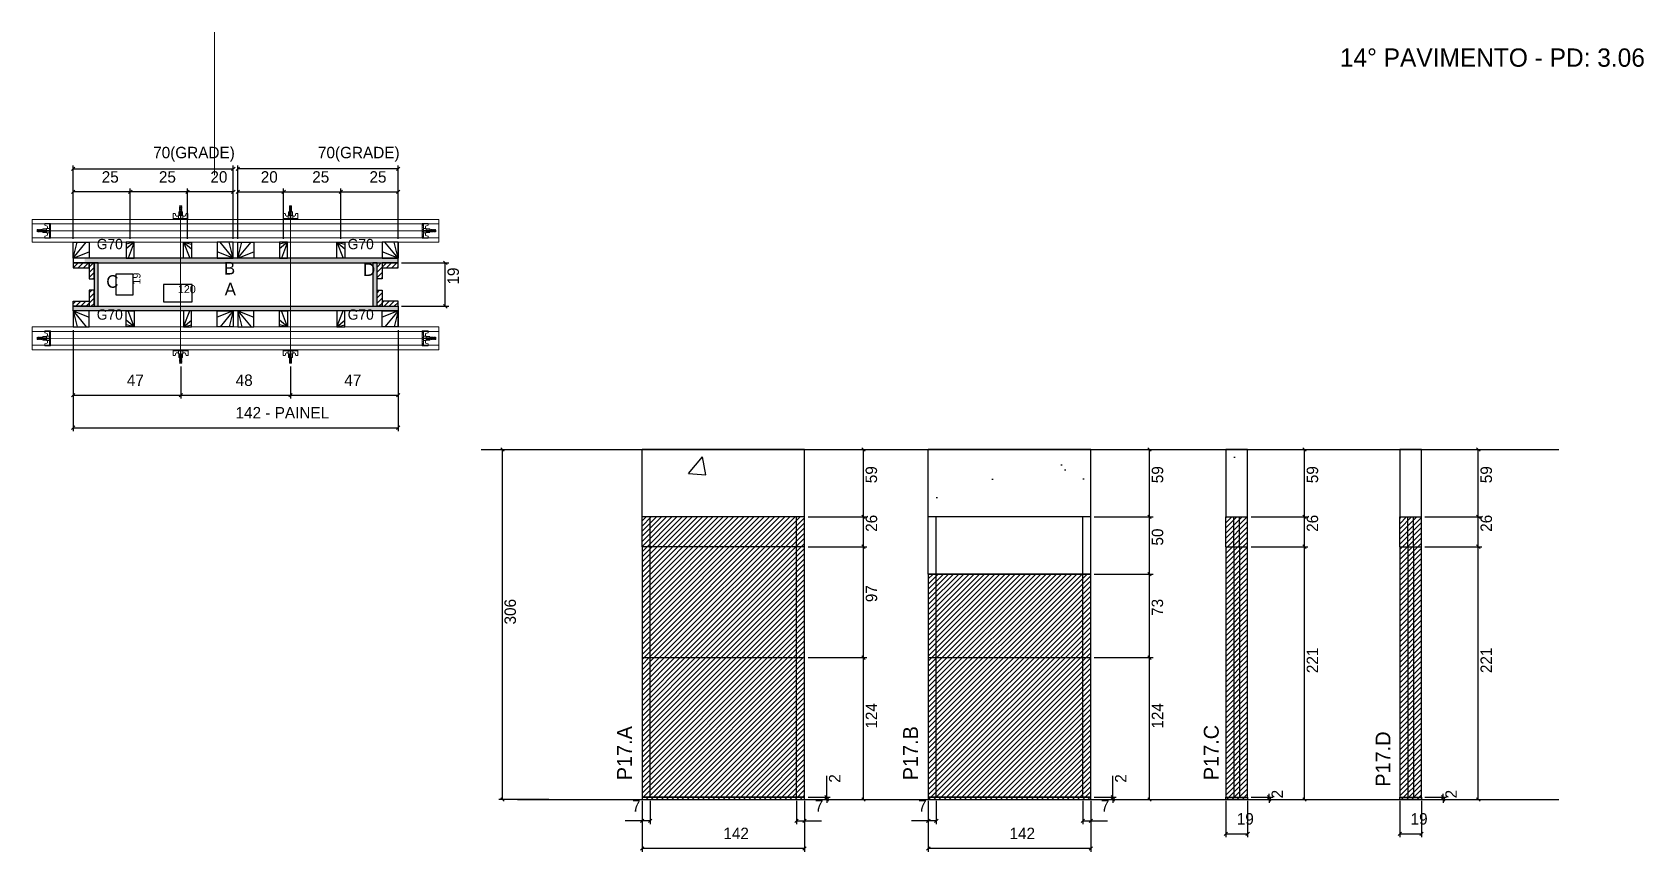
# Model space of a CAD drawing. Header units: metres. Extents: x 5710 to 7118, y 7391 to 8107.
import ezdxf

# ---------------------------------------------------------------- set-up
doc = ezdxf.new("R2010")
doc.units = ezdxf.units.M
for name, color, linetype in [('CHAPA', 7, 'Continuous'), ('COTA', 7, 'Continuous'), ('Hachura', 7, 'Continuous'), ('Madeira', 7, 'Continuous'), ('MEIO_PONT', 7, 'Continuous'), ('NIVEL 2° PAV.', 7, 'Continuous'), ('NOMENCLATURA', 7, 'Continuous'), ('Nível', 7, 'Continuous'), ('Painéis', 7, 'Continuous'), ('Perfil Metálico', 7, 'Continuous'), ('SARR_2.2x7', 7, 'Continuous'), ('SARRAFO', 7, 'Continuous'), ('Texto Seção', 7, 'Continuous'), ('TEXTO_GERAL', 7, 'Continuous')]:
    doc.layers.add(name, color=color, linetype=linetype)

msp = doc.modelspace()

# ---------------------------------------------------------------- texts
at = {"layer": 'COTA', "color": 241, "lineweight": 25}
for s, p in [('70(GRADE)', (5815.6, 7996.7)), ('70(GRADE)', (5959.6, 7996.7)), ('25', (5770.6, 7975.4)), ('25', (5820.6, 7975.4)), ('20', (5865.6, 7975.4)), ('20', (5909.6, 7975.4)), ('25', (5954.6, 7975.4)), ('25', (6004.6, 7975.4)), ('47', (5792.6, 7797.7)), ('48', (5887.7, 7797.7)), ('47', (5982.6, 7797.7)), ('142 - PAINEL', (5887.6, 7769.3))]:
    msp.add_text(s, height=10, dxfattribs=at).set_placement(p)
at = {"layer": 'COTA', "color": 1, "lineweight": 25}
msp.add_text('19', height=7, rotation=90, dxfattribs=at).set_placement((5804.5, 7886.3))
at = {"layer": 'COTA', "color": 241, "lineweight": 25}
msp.add_text('19', height=10, rotation=90, dxfattribs=at).set_placement((6082.8, 7886.3))
at = {"layer": 'COTA', "color": 1, "lineweight": 25}
msp.add_text('120', height=7, dxfattribs=at).set_placement((5837.2, 7878.8))
at = {"layer": 'COTA', "color": 240, "lineweight": 25}
for s, p in [('59', (6448.2, 7712.7)), ('59', (6698.3, 7712.7)), ('59', (6833.7, 7712.7)), ('59', (6985.6, 7712.7)), ('97', (6448.3, 7608.7)), ('73', (6698.2, 7596.7)), ('221', (6833.7, 7546.7)), ('221', (6985.6, 7546.7)), ('124', (6448.3, 7498.2)), ('124', (6698.3, 7498.2)), ('2', (6416.2, 7450.9)), ('2', (6666.2, 7450.9)), ('2', (6803, 7437.2)), ('2', (6954.9, 7437.2))]:
    msp.add_text(s, height=10, rotation=90, dxfattribs=at).set_placement(p)
for s, p in [('7', (6234.1, 7425.7)), ('7', (6393.8, 7425.7)), ('7', (6484.1, 7425.7)), ('7', (6643.8, 7425.7)), ('19', (6762.6, 7414.3)), ('19', (6914.5, 7414.3)), ('142', (6313.9, 7401.6)), ('142', (6564, 7401.6))]:
    msp.add_text(s, height=10, dxfattribs=at).set_placement(p)
at = {"layer": 'NIVEL 2° PAV.', "color": 240, "lineweight": 25}
msp.add_text('306', height=10, rotation=90, dxfattribs=at).set_placement((6132.6, 7589.2))
at = {"layer": 'NOMENCLATURA', "color": 2, "lineweight": 25}
msp.add_text('14° PAVIMENTO - PD: 3.06', height=16, dxfattribs=at).set_placement((6852.7, 8076.7))
at = {"layer": 'Painéis', "color": 240, "lineweight": 25}
for s, p in [('26', (6448.3, 7670.2)), ('26', (6833.7, 7670.2)), ('26', (6985.6, 7670.2)), ('50', (6698.3, 7658.2))]:
    msp.add_text(s, height=10, rotation=90, dxfattribs=at).set_placement(p)
at = {"layer": 'Texto Seção', "color": 7, "lineweight": 15}
for s, p in [('P17.A', (6234, 7453)), ('P17.B', (6484, 7453)), ('P17.C', (6746.8, 7453.1)), ('P17.D', (6896.9, 7447.4))]:
    msp.add_text(s, height=13, rotation=90, dxfattribs=at).set_placement(p)
at = {"layer": 'TEXTO_GERAL', "color": 0, "lineweight": 25}
for p in [(5766.3, 7917.2), (5985.6, 7917.2), (5766.3, 7855.6), (5985.6, 7855.6)]:
    msp.add_text('G70', height=9, dxfattribs=at).set_placement(p)
at = {"layer": 'TEXTO_GERAL', "color": 7, "lineweight": 25}
for s, p in [('B', (5877.4, 7895.1)), ('D', (5999, 7893.9)), ('C', (5774.6, 7883.5)), ('A', (5878.1, 7876.9))]:
    msp.add_text(s, height=11, dxfattribs=at).set_placement(p)

# ---------------------------------------------------------------- hatches: boundary and pattern name
at = {"layer": 'COTA'}
h = msp.add_hatch(dxfattribs=at)
h.set_pattern_fill('AR-CONC')
h.paths.add_polyline_path([(6242.9, 7742.2), (6242.9, 7683.2), (6384.9, 7683.2), (6384.9, 7742.2), (6242.9, 7742.2)])
h = msp.add_hatch(dxfattribs=at)
h.set_pattern_fill('AR-CONC')
h.paths.add_polyline_path([(6635, 7742.2), (6493, 7742.2), (6493, 7683.2), (6635, 7683.2), (6635, 7742.2)])
h = msp.add_hatch(dxfattribs=at)
h.set_pattern_fill('AR-CONC')
h.paths.add_polyline_path([(6772.1, 7683.2), (6772.1, 7742.2), (6753.1, 7742.2), (6753.1, 7683.2), (6772.1, 7683.2), (6772.1, 7683.2)])
h = msp.add_hatch(dxfattribs=at)
h.set_pattern_fill('AR-CONC')
h.paths.add_polyline_path([(6924, 7683.2), (6924, 7742.2), (6905, 7742.2), (6905, 7683.2), (6924, 7683.2), (6924, 7683.2)])
at = {"layer": 'Hachura'}
h = msp.add_hatch(dxfattribs=at)
h.set_pattern_fill('ANSI31')
h.paths.add_polyline_path([(5759.6, 7905.3), (5759.6, 7900.9), (5745.6, 7900.9), (5745.6, 7905.3), (5759.6, 7905.3)])
h = msp.add_hatch(color=7, dxfattribs=at)
h.dxf.hatch_style = 1
h.paths.add_polyline_path([(6029.6, 7905.3), (6029.6, 7909.3), (5755.6, 7909.3), (5755.6, 7905.3), (6029.6, 7905.3)])
h = msp.add_hatch(dxfattribs=at)
h.set_pattern_fill('ANSI31')
h.paths.add_polyline_path([(5764, 7891.3), (5759.6, 7891.3), (5759.6, 7905.3), (5764, 7905.3), (5764, 7891.3)])
h = msp.add_hatch(color=7, dxfattribs=at)
h.dxf.hatch_style = 1
h.paths.add_polyline_path([(5764, 7867.3), (5767.6, 7867.3), (5767.6, 7905.3), (5764, 7905.3), (5764, 7867.3)])
h = msp.add_hatch(color=7, dxfattribs=at)
h.dxf.hatch_style = 1
h.paths.add_polyline_path([(6007.6, 7867.3), (6011.2, 7867.3), (6011.2, 7905.3), (6007.6, 7905.3), (6007.6, 7867.3)])
h = msp.add_hatch(dxfattribs=at)
h.set_pattern_fill('ANSI31')
h.paths.add_polyline_path([(6011.2, 7891.3), (6015.6, 7891.3), (6015.6, 7905.3), (6011.2, 7905.3), (6011.2, 7891.3)])
h = msp.add_hatch(dxfattribs=at)
h.set_pattern_fill('ANSI31')
h.paths.add_polyline_path([(6029.6, 7905.3), (6029.6, 7900.9), (6015.6, 7900.9), (6015.6, 7905.3), (6029.6, 7905.3)])
h = msp.add_hatch(dxfattribs=at)
h.set_pattern_fill('ANSI31')
h.paths.add_polyline_path([(5764, 7867.3), (5759.6, 7867.3), (5759.6, 7881.3), (5764, 7881.3), (5764, 7867.3)])
h = msp.add_hatch(dxfattribs=at)
h.set_pattern_fill('ANSI31')
h.paths.add_polyline_path([(6011.2, 7867.3), (6015.6, 7867.3), (6015.6, 7881.3), (6011.2, 7881.3), (6011.2, 7867.3)])
h = msp.add_hatch(dxfattribs=at)
h.set_pattern_fill('ANSI31')
h.paths.add_polyline_path([(5759.6, 7867.3), (5759.6, 7871.7), (5745.6, 7871.7), (5745.6, 7867.3), (5759.6, 7867.3)])
h = msp.add_hatch(color=7, dxfattribs=at)
h.dxf.hatch_style = 1
h.paths.add_polyline_path([(6029.6, 7867.3), (6029.6, 7863.3), (5745.6, 7863.3), (5745.6, 7867.3), (6029.6, 7867.3)])
h = msp.add_hatch(dxfattribs=at)
h.set_pattern_fill('ANSI31')
h.paths.add_polyline_path([(6015.6, 7867.3), (6015.6, 7871.7), (6029.6, 7871.7), (6029.6, 7867.3), (6015.6, 7867.3)])
h = msp.add_hatch(dxfattribs=at)
h.set_pattern_fill('ANSI31')
h.paths.add_polyline_path([(6384.9, 7560.2), (6384.9, 7683.2), (6242.9, 7683.2), (6242.9, 7560.2), (6384.9, 7560.2)])
h = msp.add_hatch(dxfattribs=at)
h.set_pattern_fill('ANSI31')
h.paths.add_polyline_path([(6772.1, 7436.2), (6772.1, 7683.2), (6753.1, 7683.2), (6753.1, 7436.2), (6772.1, 7436.2)])
h = msp.add_hatch(dxfattribs=at)
h.set_pattern_fill('ANSI31')
h.paths.add_polyline_path([(6924, 7436.2), (6924, 7683.2), (6905, 7683.2), (6905, 7436.2), (6924, 7436.2)])
h = msp.add_hatch(dxfattribs=at)
h.set_pattern_fill('ANSI31')
h.paths.add_polyline_path([(6635, 7436.2), (6635, 7633.2), (6493, 7633.2), (6493, 7436.2), (6635, 7436.2)])
h = msp.add_hatch(dxfattribs=at)
h.set_pattern_fill('ANSI31')
h.paths.add_polyline_path([(6384.9, 7560.2), (6242.9, 7560.2), (6242.9, 7436.2), (6384.9, 7436.2), (6384.9, 7560.2)])

# ---------------------------------------------------------------- linework, layer by layer
at = {"layer": 'CHAPA', "color": 1, "lineweight": 25}
for points in [[(6029.6, 7905.3), (6029.6, 7909.3), (5745.6, 7909.3), (5745.6, 7905.3)], [(5764, 7867.3), (5767.6, 7867.3), (5767.6, 7905.3), (5764, 7905.3)], [(6007.6, 7867.3), (6011.2, 7867.3), (6011.2, 7905.3), (6007.6, 7905.3)], [(6029.6, 7867.3), (6029.6, 7863.3), (5745.6, 7863.3), (5745.6, 7867.3)]]:
    msp.add_lwpolyline(points, close=True, dxfattribs=at)
at = {"layer": 'COTA', "color": 0, "lineweight": 25}
for p, q in [((5747.1, 7989), (5744.1, 7986)), ((5884.1, 7986), (5887.1, 7989)), ((5891.1, 7989), (5888.1, 7986)), ((6028.1, 7986), (6031.1, 7989)), ((5747.1, 7968.8), (5744.1, 7965.8)), ((5797.1, 7968.8), (5794.1, 7965.8)), ((5794.1, 7965.8), (5797.1, 7968.8)), ((5847.1, 7968.8), (5844.1, 7965.8)), ((5844.1, 7965.8), (5847.1, 7968.8)), ((5884.1, 7965.8), (5887.1, 7968.8)), ((5891.1, 7968.8), (5888.1, 7965.8)), ((5928.1, 7965.8), (5931.1, 7968.8)), ((5931.1, 7968.8), (5928.1, 7965.8)), ((5978.1, 7965.8), (5981.1, 7968.8)), ((5981.1, 7968.8), (5978.1, 7965.8)), ((6028.1, 7965.8), (6031.1, 7968.8)), ((6072.4, 7903.8), (6069.4, 7906.8)), ((6069.4, 7868.8), (6072.4, 7865.8)), ((5747.1, 7791.1), (5744.1, 7788.1)), ((5838.2, 7788.1), (5841.2, 7791.1)), ((5841.2, 7791.1), (5838.2, 7788.1)), ((5937.2, 7791.1), (5934.2, 7788.1)), ((5934.2, 7788.1), (5937.2, 7791.1)), ((6028.1, 7788.1), (6031.1, 7791.1)), ((5747.1, 7762.7), (5744.1, 7759.7)), ((6028.1, 7759.7), (6031.1, 7762.7)), ((6437.9, 7740.7), (6434.9, 7743.7)), ((6687.9, 7740.7), (6684.9, 7743.7)), ((6823.3, 7740.7), (6820.3, 7743.7)), ((6975.2, 7740.7), (6972.2, 7743.7)), ((6434.9, 7684.7), (6437.9, 7681.7)), ((6684.9, 7684.7), (6687.9, 7681.7)), ((6820.3, 7684.7), (6823.3, 7681.7)), ((6972.2, 7684.7), (6975.2, 7681.7)), ((6437.9, 7655.7), (6434.9, 7658.7)), ((6823.3, 7655.7), (6820.3, 7658.7)), ((6975.2, 7655.7), (6972.2, 7658.7)), ((6687.9, 7631.7), (6684.9, 7634.7)), ((6434.9, 7561.7), (6437.9, 7558.7)), ((6437.9, 7558.7), (6434.9, 7561.7)), ((6684.9, 7561.7), (6687.9, 7558.7)), ((6687.9, 7558.7), (6684.9, 7561.7)), ((6402.7, 7439.7), (6405.7, 7436.7)), ((6405.7, 7434.7), (6402.7, 7437.7)), ((6434.9, 7437.7), (6437.9, 7434.7)), ((6652.7, 7439.7), (6655.7, 7436.7)), ((6655.7, 7434.7), (6652.7, 7437.7)), ((6684.9, 7437.7), (6687.9, 7434.7)), ((6789.5, 7439.7), (6792.5, 7436.7)), ((6792.5, 7434.7), (6789.5, 7437.7)), ((6820.3, 7437.7), (6823.3, 7434.7)), ((6941.4, 7439.7), (6944.4, 7436.7)), ((6944.4, 7434.7), (6941.4, 7437.7)), ((6972.2, 7437.7), (6975.2, 7434.7)), ((6244.4, 7419.1), (6241.4, 7416.1)), ((6248.4, 7416.1), (6251.4, 7419.1)), ((6379.4, 7419.1), (6376.4, 7416.1)), ((6383.4, 7416.1), (6386.4, 7419.1)), ((6494.5, 7419.1), (6491.5, 7416.1)), ((6498.5, 7416.1), (6501.5, 7419.1)), ((6629.5, 7419.1), (6626.5, 7416.1)), ((6633.5, 7416.1), (6636.5, 7419.1)), ((6244.4, 7395), (6241.4, 7392)), ((6383.4, 7392), (6386.4, 7395)), ((6494.5, 7395), (6491.5, 7392)), ((6633.5, 7392), (6636.5, 7395)), ((6754.6, 7407.8), (6751.6, 7404.8)), ((6770.6, 7404.8), (6773.6, 7407.8)), ((6906.5, 7407.8), (6903.5, 7404.8)), ((6922.5, 7404.8), (6925.5, 7407.8))]:
    msp.add_line(p, q, dxfattribs=at)
at = {"layer": 'COTA', "color": 241, "lineweight": 25}
for p, q in [((5745.6, 7926.3), (5745.6, 7990.5)), ((5745.6, 7987.5), (5885.6, 7987.5)), ((5885.6, 7926.3), (5885.6, 7990.5)), ((5889.6, 7926.3), (5889.6, 7990.5)), ((6029.6, 7987.5), (5889.6, 7987.5)), ((6029.6, 7926.3), (6029.6, 7990.5)), ((5745.6, 7926.3), (5745.6, 7970.3)), ((5795.6, 7967.3), (5745.6, 7967.3)), ((5795.6, 7926.3), (5795.6, 7970.3)), ((5795.6, 7926.3), (5795.6, 7970.3)), ((5845.6, 7967.3), (5795.6, 7967.3)), ((5845.6, 7926.3), (5845.6, 7970.3)), ((5845.6, 7926.3), (5845.6, 7970.3)), ((5885.6, 7967.3), (5845.6, 7967.3)), ((5885.6, 7926.3), (5885.6, 7970.3)), ((5889.6, 7926.3), (5889.6, 7970.3)), ((5889.6, 7967.3), (5929.6, 7967.3)), ((5929.6, 7926.3), (5929.6, 7970.3)), ((5929.6, 7926.3), (5929.6, 7970.3)), ((5929.6, 7967.3), (5979.6, 7967.3)), ((5979.6, 7926.3), (5979.6, 7970.3)), ((5979.6, 7926.3), (5979.6, 7970.3)), ((5979.6, 7967.3), (6029.6, 7967.3)), ((6029.6, 7926.3), (6029.6, 7970.3)), ((6032.6, 7905.3), (6073.9, 7905.3)), ((6070.9, 7867.3), (6070.9, 7905.3)), ((6032.6, 7867.3), (6073.9, 7867.3)), ((5745.6, 7846.4), (5745.6, 7758.2)), ((5745.6, 7846.3), (5745.6, 7786.6)), ((6029.6, 7846.4), (6029.6, 7758.2)), ((6029.6, 7846.3), (6029.6, 7786.6)), ((5839.7, 7814.6), (5839.7, 7786.6)), ((5839.7, 7814.6), (5839.7, 7786.6)), ((5935.7, 7814.6), (5935.7, 7786.6)), ((5935.7, 7814.6), (5935.7, 7786.6)), ((5745.6, 7789.6), (5839.7, 7789.6)), ((5839.7, 7789.6), (5935.7, 7789.6)), ((5935.7, 7789.6), (6029.6, 7789.6)), ((5745.6, 7761.2), (6029.6, 7761.2)), ((6384.9, 7742.2), (6242.9, 7742.2)), ((6242.9, 7683.2), (6242.9, 7742.2)), ((6384.9, 7683.2), (6384.9, 7742.2)), ((6635, 7742.2), (6493, 7742.2)), ((6493, 7683.2), (6493, 7742.2)), ((6635, 7683.2), (6635, 7742.2))]:
    msp.add_line(p, q, dxfattribs=at)
at = {"layer": 'COTA', "color": 180, "lineweight": 25}
for p, q in [((5798, 7895.3), (5783, 7895.3)), ((5783, 7895.3), (5783, 7877.3)), ((5798, 7877.3), (5798, 7895.3)), ((5783, 7877.3), (5798, 7877.3)), ((5849.7, 7886.3), (5824.7, 7886.3)), ((5824.7, 7886.3), (5824.7, 7871.3)), ((5849.7, 7871.3), (5849.7, 7886.3)), ((5824.7, 7871.3), (5849.7, 7871.3))]:
    msp.add_line(p, q, dxfattribs=at)
at = {"layer": 'COTA', "color": 4, "lineweight": 25}
for p, q in [((6387.9, 7742.2), (6439.4, 7742.2)), ((6436.4, 7683.2), (6436.4, 7742.2)), ((6638, 7742.2), (6689.4, 7742.2)), ((6686.4, 7683.2), (6686.4, 7742.2)), ((6775.1, 7742.2), (6824.8, 7742.2)), ((6821.8, 7683.2), (6821.8, 7742.2)), ((6927, 7742.2), (6976.7, 7742.2)), ((6973.7, 7683.2), (6973.7, 7742.2)), ((6387.9, 7683.2), (6439.4, 7683.2)), ((6638, 7683.2), (6689.4, 7683.2)), ((6775.1, 7683.2), (6824.8, 7683.2)), ((6927, 7683.2), (6976.7, 7683.2)), ((6387.9, 7657.2), (6439.4, 7657.2)), ((6436.4, 7560.2), (6436.4, 7657.2)), ((6775.1, 7657.2), (6824.8, 7657.2)), ((6821.8, 7436.2), (6821.8, 7657.2)), ((6927, 7657.2), (6976.7, 7657.2)), ((6973.7, 7436.2), (6973.7, 7657.2)), ((6638, 7633.2), (6689.4, 7633.2)), ((6686.4, 7560.2), (6686.4, 7633.2)), ((6387.9, 7560.2), (6439.4, 7560.2)), ((6387.9, 7560.2), (6439.4, 7560.2)), ((6436.4, 7436.2), (6436.4, 7560.2)), ((6638, 7560.2), (6689.4, 7560.2)), ((6638, 7560.2), (6689.4, 7560.2)), ((6686.4, 7436.2), (6686.4, 7560.2)), ((6404.2, 7438.2), (6404.2, 7457)), ((6654.2, 7438.2), (6654.2, 7457)), ((6387.9, 7438.2), (6407.2, 7438.2)), ((6404.2, 7436.2), (6404.2, 7438.2)), ((6638, 7438.2), (6657.2, 7438.2)), ((6654.2, 7436.2), (6654.2, 7438.2)), ((6775.1, 7438.2), (6794, 7438.2)), ((6791, 7438.2), (6791, 7441.2)), ((6791, 7436.2), (6791, 7438.2)), ((6927, 7438.2), (6945.9, 7438.2)), ((6942.9, 7438.2), (6942.9, 7441.2)), ((6942.9, 7436.2), (6942.9, 7438.2)), ((6242.9, 7435.2), (6242.9, 7390.5)), ((6242.9, 7433.2), (6242.9, 7414.6)), ((6249.9, 7435.2), (6249.9, 7414.6)), ((6377.9, 7435.2), (6377.9, 7414.6)), ((6384.9, 7435.2), (6384.9, 7390.5)), ((6384.9, 7433.2), (6384.9, 7414.6)), ((6387.9, 7436.2), (6407.2, 7436.2)), ((6387.9, 7436.2), (6439.4, 7436.2)), ((6404.2, 7436.2), (6404.2, 7433.2)), ((6493, 7435.2), (6493, 7390.5)), ((6493, 7433.2), (6493, 7414.6)), ((6500, 7435.2), (6500, 7414.6)), ((6628, 7435.2), (6628, 7414.6)), ((6635, 7435.2), (6635, 7390.5)), ((6635, 7433.2), (6635, 7414.6)), ((6638, 7436.2), (6657.2, 7436.2)), ((6638, 7436.2), (6689.4, 7436.2)), ((6654.2, 7436.2), (6654.2, 7433.2)), ((6753.1, 7435.2), (6753.1, 7403.3)), ((6772.1, 7435.2), (6772.1, 7403.3)), ((6775.1, 7436.2), (6794, 7436.2)), ((6775.1, 7436.2), (6824.8, 7436.2)), ((6791, 7436.2), (6791, 7433.2)), ((6905, 7435.2), (6905, 7403.3)), ((6924, 7435.2), (6924, 7403.3)), ((6927, 7436.2), (6945.9, 7436.2)), ((6927, 7436.2), (6976.7, 7436.2)), ((6942.9, 7436.2), (6942.9, 7433.2)), ((6242.9, 7417.6), (6228.2, 7417.6)), ((6249.9, 7417.6), (6242.9, 7417.6)), ((6377.9, 7417.6), (6384.9, 7417.6)), ((6384.9, 7417.6), (6399.7, 7417.6)), ((6493, 7417.6), (6478.3, 7417.6)), ((6500, 7417.6), (6493, 7417.6)), ((6628, 7417.6), (6635, 7417.6)), ((6635, 7417.6), (6649.7, 7417.6)), ((6753.1, 7406.3), (6772.1, 7406.3)), ((6905, 7406.3), (6924, 7406.3)), ((6384.9, 7393.5), (6242.9, 7393.5)), ((6635, 7393.5), (6493, 7393.5))]:
    msp.add_line(p, q, dxfattribs=at)
at = {"layer": 'COTA', "color": 241, "lineweight": 25}
for points in [[(6772.1, 7683.2), (6772.1, 7742.2), (6753.1, 7742.2), (6753.1, 7683.2)], [(6924, 7683.2), (6924, 7742.2), (6905, 7742.2), (6905, 7683.2)]]:
    msp.add_lwpolyline(points, dxfattribs=at)
at = {"layer": 'Hachura', "color": 0, "lineweight": 9}
for p, q in [((5833.2, 7944.2), (5833.2, 7948.5)), ((5833.2, 7948.5), (5834.8, 7948.5)), ((5846, 7944.2), (5833.2, 7944.2)), ((5833.2, 7944.2), (5833.2, 7943.3)), ((5833.3, 7944.2), (5833.3, 7943.3)), ((5833.5, 7944.2), (5833.5, 7943.3)), ((5833.8, 7944.2), (5833.8, 7943.3)), ((5834.3, 7944.2), (5834.3, 7943.3)), ((5834.8, 7948.5), (5835.4, 7946.3)), ((5835.1, 7944.2), (5835.1, 7943.3)), ((5835.7, 7946), (5837.7, 7946)), ((5836.6, 7944.2), (5836.6, 7943.3)), ((5841.5, 7946.8), (5837.7, 7946.8)), ((5837.7, 7946.8), (5837.7, 7944.2)), ((5837.7, 7946.8), (5837.9, 7946.8)), ((5837.7, 7946.8), (5837.9, 7946.8)), ((5837.9, 7950), (5841.3, 7950)), ((5837.9, 7950), (5841.3, 7950)), ((5837.9, 7946.8), (5837.9, 7950)), ((5839.2, 7954.8), (5838.5, 7954.5)), ((5840.7, 7954.4), (5838.5, 7953.3)), ((5840.7, 7953.2), (5838.5, 7952.1)), ((5840.7, 7952.1), (5838.5, 7951)), ((5838.6, 7954.2), (5839.7, 7954.8)), ((5838.6, 7953.1), (5840.7, 7954.1)), ((5838.6, 7951.9), (5840.7, 7953)), ((5838.6, 7950.7), (5840.7, 7951.8)), ((5838.6, 7944.1), (5838.6, 7943.7)), ((5838.7, 7954.8), (5839, 7955.1)), ((5839, 7954.8), (5838.7, 7954.7)), ((5838.7, 7954.2), (5840, 7954.8)), ((5838.7, 7954.8), (5840.6, 7954.8)), ((5840.6, 7954.5), (5838.7, 7953.5)), ((5840.6, 7954.5), (5838.7, 7953.5)), ((5838.7, 7954.2), (5838.7, 7953.5)), ((5838.7, 7953), (5840.6, 7954)), ((5840.6, 7953.3), (5838.7, 7952.3)), ((5838.7, 7952.3), (5838.7, 7953)), ((5838.7, 7951.8), (5840.6, 7952.8)), ((5840.6, 7952.2), (5838.7, 7951.2)), ((5838.7, 7951.6), (5838.7, 7951.8)), ((5838.7, 7951.6), (5838.7, 7951.2)), ((5838.7, 7950.7), (5840.6, 7951.6)), ((5840.6, 7951), (5838.7, 7950)), ((5838.7, 7950.7), (5838.7, 7950)), ((5838.7, 7950), (5838.7, 7946.8)), ((5840.3, 7955.1), (5839, 7955.1)), ((5839.4, 7946.2), (5839.4, 7944.2)), ((5839.5, 7950), (5840.7, 7950.7)), ((5839.6, 7944.2), (5841.5, 7944.2)), ((5839.6, 7944.2), (5839.6, 7943.3)), ((5839.7, 7950), (5840.6, 7950.5)), ((5839.9, 7944.2), (5839.9, 7946.2)), ((5840.2, 7950), (5840.2, 7946.8)), ((5840.9, 7944.2), (5840.2, 7944.2)), ((5840.6, 7954.8), (5840.3, 7955.1)), ((5840.6, 7954.5), (5840.6, 7954.8)), ((5840.6, 7953.3), (5840.6, 7954)), ((5840.6, 7952.2), (5840.6, 7952.8)), ((5840.6, 7952.6), (5840.6, 7952.8)), ((5840.6, 7951), (5840.6, 7951.6)), ((5840.6, 7950), (5840.6, 7950.5)), ((5840.6, 7943.9), (5840.6, 7944.1)), ((5840.6, 7943.5), (5840.6, 7943.9)), ((5846, 7944.2), (5840.9, 7944.2)), ((5841.3, 7950), (5841.3, 7946.8)), ((5841.5, 7944.2), (5841.5, 7946.8)), ((5843.5, 7946), (5841.5, 7946)), ((5842.6, 7944.2), (5842.6, 7943.3)), ((5844.4, 7948.5), (5843.8, 7946.3)), ((5844.1, 7944.2), (5844.1, 7943.3)), ((5846, 7948.5), (5844.4, 7948.5)), ((5844.9, 7944.2), (5844.9, 7943.3)), ((5845.4, 7944.2), (5845.4, 7943.3)), ((5845.7, 7944.2), (5845.7, 7943.3)), ((5845.9, 7944.2), (5845.9, 7943.3)), ((5846, 7943.3), (5846, 7948.5)), ((5929.2, 7944.2), (5929.2, 7948.5)), ((5929.2, 7948.5), (5930.8, 7948.5)), ((5942, 7944.2), (5929.2, 7944.2)), ((5929.2, 7944.2), (5929.2, 7943.3)), ((5929.3, 7944.2), (5929.3, 7943.3)), ((5929.5, 7944.2), (5929.5, 7943.3)), ((5929.8, 7944.2), (5929.8, 7943.3)), ((5930.3, 7944.2), (5930.3, 7943.3)), ((5930.8, 7948.5), (5931.4, 7946.3)), ((5931.1, 7944.2), (5931.1, 7943.3)), ((5931.7, 7946), (5933.7, 7946)), ((5932.6, 7944.2), (5932.6, 7943.3)), ((5937.5, 7946.8), (5933.7, 7946.8)), ((5933.7, 7946.8), (5933.7, 7944.2)), ((5933.7, 7946.8), (5933.9, 7946.8)), ((5933.7, 7946.8), (5933.9, 7946.8)), ((5933.9, 7950), (5937.3, 7950)), ((5933.9, 7950), (5937.3, 7950)), ((5933.9, 7946.8), (5933.9, 7950)), ((5935.2, 7954.8), (5934.5, 7954.5)), ((5936.7, 7954.4), (5934.5, 7953.3)), ((5936.7, 7953.2), (5934.5, 7952.1)), ((5936.7, 7952.1), (5934.5, 7951)), ((5934.6, 7954.2), (5935.7, 7954.8)), ((5934.6, 7953.1), (5936.7, 7954.1)), ((5934.6, 7951.9), (5936.7, 7953)), ((5934.6, 7950.7), (5936.7, 7951.8)), ((5934.6, 7944.1), (5934.6, 7943.7)), ((5934.7, 7954.8), (5935, 7955.1)), ((5935, 7954.8), (5934.7, 7954.7)), ((5934.7, 7954.2), (5936, 7954.8)), ((5934.7, 7954.8), (5936.6, 7954.8)), ((5936.6, 7954.5), (5934.7, 7953.5)), ((5936.6, 7954.5), (5934.7, 7953.5)), ((5934.7, 7954.2), (5934.7, 7953.5)), ((5934.7, 7953), (5936.6, 7954)), ((5936.6, 7953.3), (5934.7, 7952.3)), ((5934.7, 7952.3), (5934.7, 7953)), ((5934.7, 7951.8), (5936.6, 7952.8)), ((5936.6, 7952.2), (5934.7, 7951.2)), ((5934.7, 7951.6), (5934.7, 7951.8)), ((5934.7, 7951.6), (5934.7, 7951.2)), ((5934.7, 7950.7), (5936.6, 7951.6)), ((5936.6, 7951), (5934.7, 7950)), ((5934.7, 7950.7), (5934.7, 7950)), ((5934.7, 7950), (5934.7, 7946.8)), ((5936.3, 7955.1), (5935, 7955.1)), ((5935.4, 7946.2), (5935.4, 7944.2)), ((5935.5, 7950), (5936.7, 7950.7)), ((5935.6, 7944.2), (5937.5, 7944.2)), ((5935.6, 7944.2), (5935.6, 7943.3)), ((5935.7, 7950), (5936.6, 7950.5)), ((5935.9, 7944.2), (5935.9, 7946.2)), ((5936.2, 7950), (5936.2, 7946.8)), ((5936.9, 7944.2), (5936.2, 7944.2)), ((5936.6, 7954.8), (5936.3, 7955.1)), ((5936.6, 7954.5), (5936.6, 7954.8)), ((5936.6, 7953.3), (5936.6, 7954)), ((5936.6, 7952.2), (5936.6, 7952.8)), ((5936.6, 7952.6), (5936.6, 7952.8)), ((5936.6, 7951), (5936.6, 7951.6)), ((5936.6, 7950), (5936.6, 7950.5)), ((5936.6, 7943.9), (5936.6, 7944.1)), ((5936.6, 7943.5), (5936.6, 7943.9)), ((5942, 7944.2), (5936.9, 7944.2)), ((5937.3, 7950), (5937.3, 7946.8)), ((5937.5, 7944.2), (5937.5, 7946.8)), ((5939.5, 7946), (5937.5, 7946)), ((5938.6, 7944.2), (5938.6, 7943.3)), ((5940.4, 7948.5), (5939.8, 7946.3)), ((5940.1, 7944.2), (5940.1, 7943.3)), ((5942, 7948.5), (5940.4, 7948.5)), ((5940.9, 7944.2), (5940.9, 7943.3)), ((5941.4, 7944.2), (5941.4, 7943.3)), ((5941.7, 7944.2), (5941.7, 7943.3)), ((5941.9, 7944.2), (5941.9, 7943.3)), ((5942, 7943.3), (5942, 7948.5)), ((5714.4, 7934.4), (5714.1, 7934.1)), ((5714.1, 7934.1), (5714.1, 7932.8)), ((5714.4, 7932.4), (5714.1, 7932.8)), ((5714.8, 7934.4), (5714.4, 7934.4)), ((5714.4, 7932.4), (5714.4, 7934.4)), ((5715.1, 7932.4), (5714.4, 7933.7)), ((5715, 7932.3), (5714.4, 7933.5)), ((5714.4, 7933), (5714.8, 7932.3)), ((5714.4, 7932.7), (5714.6, 7932.4)), ((5714.8, 7934.4), (5715.7, 7932.4)), ((5714.8, 7934.4), (5715.7, 7932.4)), ((5714.9, 7934.5), (5715.9, 7932.3)), ((5716.2, 7932.3), (5715.1, 7934.5)), ((5715.1, 7932.4), (5715.7, 7932.4)), ((5715.9, 7934.4), (5715.3, 7934.4)), ((5716.2, 7932.4), (5715.3, 7934.4)), ((5715.9, 7934.4), (5716.9, 7932.4)), ((5716, 7934.5), (5717.1, 7932.3)), ((5716.9, 7932.4), (5716.2, 7932.4)), ((5717.3, 7932.3), (5716.3, 7934.5)), ((5717.1, 7934.4), (5716.4, 7934.4)), ((5717.4, 7932.4), (5716.4, 7934.4)), ((5716.7, 7934.4), (5716.4, 7934.4)), ((5717.1, 7934.4), (5718.1, 7932.4)), ((5717.2, 7934.5), (5718.3, 7932.3)), ((5718.5, 7932.3), (5717.4, 7934.5)), ((5717.6, 7932.4), (5717.4, 7932.4)), ((5718.2, 7934.4), (5717.6, 7934.4)), ((5718.6, 7932.4), (5717.6, 7934.4)), ((5717.6, 7932.4), (5718.1, 7932.4)), ((5718.2, 7934.4), (5719.2, 7932.4)), ((5719.2, 7933.2), (5718.6, 7934.5)), ((5718.6, 7932.4), (5719.2, 7932.4)), ((5719.2, 7933.5), (5718.8, 7934.4)), ((5719.2, 7934.4), (5718.8, 7934.4)), ((5719.2, 7931.7), (5719.2, 7935)), ((5719.2, 7935), (5722.4, 7935)), ((5719.2, 7934), (5722.4, 7934)), ((5719.2, 7932.4), (5722.4, 7932.4)), ((5722.4, 7931.7), (5719.2, 7931.7)), ((5719.3, 7931.7), (5719.3, 7935)), ((5725.9, 7939.8), (5720.8, 7939.8)), ((5720.8, 7939.8), (5720.8, 7938.1)), ((5720.8, 7938.1), (5723, 7937.5)), ((5722.4, 7935.3), (5722.4, 7931.4)), ((5725, 7935.3), (5722.4, 7935.3)), ((5722.4, 7931.4), (5722.4, 7931.7)), ((5722.4, 7931.4), (5722.4, 7931.7)), ((5722.4, 7931.4), (5725, 7931.4)), ((5725, 7933.7), (5723, 7933.7)), ((5723, 7933.1), (5725, 7933.1)), ((5723.2, 7937.2), (5723.2, 7935.3)), ((5723.2, 7929.5), (5723.2, 7931.4)), ((5725, 7939.8), (5725, 7926.9)), ((5725, 7939.8), (5725, 7934.6)), ((5725, 7939.7), (5725.9, 7939.7)), ((5725, 7939.4), (5725.9, 7939.4)), ((5725, 7939.1), (5725.9, 7939.1)), ((5725, 7938.6), (5725.9, 7938.6)), ((5725, 7937.8), (5725.9, 7937.8)), ((5725, 7936.4), (5725.9, 7936.4)), ((5725, 7933.4), (5725, 7935.3)), ((5725, 7934.6), (5725, 7934)), ((5725, 7933.4), (5725.9, 7933.4)), ((5725, 7930.3), (5725.9, 7930.3)), ((5725.3, 7934.3), (5725.1, 7934.3)), ((5725.1, 7932.4), (5725.6, 7932.4)), ((5725.8, 7934.3), (5725.3, 7934.3)), ((5725.9, 7926.9), (5725.9, 7939.8)), ((5725.9, 7927.9), (5725.9, 7935.7)), ((5833.2, 7943.3), (5846, 7943.3)), ((5834.1, 7943.3), (5841.9, 7943.3)), ((5929.2, 7943.3), (5942, 7943.3)), ((5930.1, 7943.3), (5937.9, 7943.3)), ((6050.8, 7926.9), (6050.8, 7939.8)), ((6050.8, 7939.8), (6055.9, 7939.8)), ((6051.7, 7939.6), (6050.8, 7939.6)), ((6051.7, 7939.4), (6050.8, 7939.4)), ((6051.7, 7939.1), (6050.8, 7939.1)), ((6051.7, 7938.6), (6050.8, 7938.6)), ((6051.7, 7937.8), (6050.8, 7937.8)), ((6051.7, 7936.4), (6050.8, 7936.4)), ((6050.8, 7927.8), (6050.8, 7935.6)), ((6051.7, 7933.3), (6050.8, 7933.3)), ((6051.7, 7930.3), (6050.8, 7930.3)), ((6050.9, 7934.3), (6051.3, 7934.3)), ((6051.5, 7932.4), (6051.1, 7932.4)), ((6051.3, 7934.3), (6051.6, 7934.3)), ((6051.7, 7939.8), (6051.7, 7926.9)), ((6051.7, 7939.8), (6051.7, 7934.6)), ((6051.7, 7933.3), (6051.7, 7935.3)), ((6051.7, 7935.3), (6054.2, 7935.3)), ((6051.7, 7934.6), (6051.7, 7934)), ((6051.7, 7933.6), (6053.7, 7933.6)), ((6053.7, 7933.1), (6051.7, 7933.1)), ((6054.2, 7931.4), (6051.7, 7931.4)), ((6053.5, 7937.2), (6053.5, 7935.3)), ((6053.5, 7929.4), (6053.5, 7931.4)), ((6055.9, 7938.1), (6053.7, 7937.5)), ((6054.2, 7935.3), (6054.2, 7931.4)), ((6057.5, 7935), (6054.2, 7935)), ((6057.5, 7934), (6054.2, 7934)), ((6057.5, 7932.4), (6054.2, 7932.4)), ((6054.2, 7931.7), (6057.5, 7931.7)), ((6054.2, 7931.4), (6054.2, 7931.7)), ((6054.2, 7931.4), (6054.2, 7931.7)), ((6055.9, 7939.8), (6055.9, 7938.1)), ((6057.4, 7931.7), (6057.4, 7935)), ((6057.5, 7931.7), (6057.5, 7935)), ((6057.5, 7933.2), (6058.1, 7934.5)), ((6058.4, 7934.4), (6057.5, 7932.4)), ((6057.5, 7933.5), (6057.9, 7934.4)), ((6057.5, 7934.4), (6057.9, 7934.4)), ((6058.1, 7932.4), (6057.5, 7932.4)), ((6058.1, 7932.4), (6059.1, 7934.4)), ((6058.2, 7932.3), (6059.3, 7934.5)), ((6058.4, 7934.4), (6059.1, 7934.4)), ((6059.5, 7934.4), (6058.4, 7932.3)), ((6059.6, 7934.4), (6058.6, 7932.4)), ((6059.1, 7932.4), (6058.6, 7932.4)), ((6059.1, 7932.4), (6059.3, 7932.4)), ((6059.3, 7932.4), (6060.2, 7934.4)), ((6059.4, 7932.3), (6060.4, 7934.5)), ((6059.6, 7934.4), (6060.2, 7934.4)), ((6060.7, 7934.4), (6059.6, 7932.3)), ((6060.8, 7934.4), (6059.8, 7932.4)), ((6059.8, 7932.4), (6060.4, 7932.4)), ((6060, 7934.4), (6060.2, 7934.4)), ((6060.4, 7932.4), (6061.4, 7934.4)), ((6060.5, 7932.3), (6061.6, 7934.5)), ((6061.8, 7934.4), (6060.7, 7932.3)), ((6060.8, 7934.4), (6061.4, 7934.4)), ((6061.9, 7934.4), (6060.9, 7932.4)), ((6061.9, 7934.4), (6060.9, 7932.4)), ((6061.6, 7932.4), (6060.9, 7932.4)), ((6061.6, 7932.4), (6062.2, 7933.7)), ((6061.7, 7932.3), (6062.2, 7933.5)), ((6061.9, 7934.4), (6062.2, 7934.4)), ((6062.2, 7932.9), (6061.9, 7932.3)), ((6062.2, 7932.7), (6062.1, 7932.4)), ((6062.2, 7934.4), (6062.6, 7934)), ((6062.2, 7932.4), (6062.2, 7934.4)), ((6062.2, 7932.4), (6062.6, 7932.7)), ((6062.6, 7934), (6062.6, 7932.7)), ((5720.8, 7928.6), (5723, 7929.2)), ((5720.8, 7926.9), (5720.8, 7928.6)), ((5725, 7926.9), (5720.8, 7926.9)), ((5725, 7928.9), (5725.9, 7928.9)), ((5725, 7928), (5725.9, 7928)), ((5725, 7927.6), (5725.9, 7927.6)), ((5725, 7927.2), (5725.9, 7927.2)), ((5725, 7927), (5725.9, 7927)), ((5725, 7926.9), (5725.9, 7926.9)), ((6051.7, 7928.9), (6050.8, 7928.9)), ((6051.7, 7928), (6050.8, 7928)), ((6051.7, 7927.6), (6050.8, 7927.6)), ((6051.7, 7927.2), (6050.8, 7927.2)), ((6051.7, 7927), (6050.8, 7927)), ((6051.7, 7926.9), (6050.8, 7926.9)), ((6051.7, 7926.9), (6055.9, 7926.9)), ((6055.9, 7928.6), (6053.7, 7929.1)), ((6055.9, 7926.9), (6055.9, 7928.6)), ((5725, 7845.8), (5720.8, 7845.8)), ((5720.8, 7845.8), (5720.8, 7844.1)), ((5725, 7832.9), (5725, 7845.8)), ((5725, 7845.8), (5725.9, 7845.8)), ((5725, 7845.7), (5725.9, 7845.7)), ((5725, 7845.4), (5725.9, 7845.4)), ((5725, 7845.1), (5725.9, 7845.1)), ((5725.9, 7845.8), (5725.9, 7832.9)), ((5725.9, 7844.8), (5725.9, 7837)), ((6050.8, 7845.8), (6050.8, 7832.9)), ((6051.7, 7845.8), (6050.8, 7845.8)), ((6051.7, 7845.7), (6050.8, 7845.7)), ((6051.7, 7845.5), (6050.8, 7845.5)), ((6051.7, 7845.1), (6050.8, 7845.1)), ((6050.8, 7844.9), (6050.8, 7837.1)), ((6051.7, 7832.9), (6051.7, 7845.8)), ((6051.7, 7845.8), (6055.9, 7845.8)), ((6055.9, 7845.8), (6055.9, 7844.1)), ((5714.4, 7840.2), (5714.1, 7839.9)), ((5714.1, 7838.6), (5714.1, 7839.9)), ((5714.4, 7838.3), (5714.1, 7838.6)), ((5714.4, 7839.7), (5714.8, 7840.4)), ((5715, 7840.3), (5714.4, 7839.2)), ((5714.4, 7840), (5714.6, 7840.2)), ((5715.1, 7840.2), (5714.4, 7839)), ((5714.4, 7840.2), (5714.4, 7838.3)), ((5714.8, 7838.3), (5714.4, 7838.3)), ((5714.8, 7838.3), (5715.7, 7840.2)), ((5714.8, 7838.3), (5715.7, 7840.2)), ((5714.9, 7838.2), (5715.9, 7840.4)), ((5716.2, 7840.3), (5715.1, 7838.2)), ((5715.1, 7840.2), (5715.7, 7840.2)), ((5716.2, 7840.2), (5715.3, 7838.3)), ((5715.9, 7838.3), (5715.3, 7838.3)), ((5715.9, 7838.3), (5716.9, 7840.2)), ((5716, 7838.2), (5717.1, 7840.4)), ((5716.9, 7840.2), (5716.2, 7840.2)), ((5717.3, 7840.3), (5716.3, 7838.2)), ((5717.4, 7840.2), (5716.4, 7838.3)), ((5717.1, 7838.3), (5716.4, 7838.3)), ((5716.7, 7838.3), (5716.4, 7838.3)), ((5717.1, 7838.3), (5718.1, 7840.2)), ((5717.2, 7838.2), (5718.3, 7840.4)), ((5718.5, 7840.3), (5717.4, 7838.2)), ((5717.6, 7840.2), (5717.4, 7840.2)), ((5717.6, 7840.2), (5718.1, 7840.2)), ((5718.6, 7840.2), (5717.6, 7838.3)), ((5718.2, 7838.3), (5717.6, 7838.3)), ((5718.2, 7838.3), (5719.2, 7840.2)), ((5718.6, 7840.2), (5719.2, 7840.2)), ((5719.2, 7839.5), (5718.6, 7838.2)), ((5719.2, 7839.2), (5718.8, 7838.3)), ((5719.2, 7838.3), (5718.8, 7838.3)), ((5719.2, 7841), (5719.2, 7837.7)), ((5722.4, 7841), (5719.2, 7841)), ((5719.2, 7840.2), (5722.4, 7840.2)), ((5719.2, 7838.7), (5722.4, 7838.7)), ((5719.2, 7837.7), (5722.4, 7837.7)), ((5719.3, 7841), (5719.3, 7837.7)), ((5720.8, 7844.1), (5723, 7843.5)), ((5720.8, 7834.6), (5723, 7835.2)), ((5720.8, 7832.9), (5720.8, 7834.6)), ((5725.9, 7832.9), (5720.8, 7832.9)), ((5722.4, 7837.4), (5722.4, 7841.3)), ((5722.4, 7841.3), (5725, 7841.3)), ((5722.4, 7841.3), (5722.4, 7841)), ((5722.4, 7841.3), (5722.4, 7841)), ((5725, 7837.4), (5722.4, 7837.4)), ((5723, 7839.5), (5725, 7839.5)), ((5725, 7839), (5723, 7839)), ((5723.2, 7843.2), (5723.2, 7841.3)), ((5723.2, 7835.5), (5723.2, 7837.4)), ((5725, 7844.6), (5725.9, 7844.6)), ((5725, 7843.8), (5725.9, 7843.8)), ((5725, 7842.4), (5725.9, 7842.4)), ((5725, 7839.3), (5725, 7837.4)), ((5725, 7839.3), (5725.9, 7839.3)), ((5725, 7838.1), (5725, 7838.7)), ((5725, 7832.9), (5725, 7838.1)), ((5725, 7836.3), (5725.9, 7836.3)), ((5725, 7834.9), (5725.9, 7834.9)), ((5725, 7834), (5725.9, 7834)), ((5725, 7833.6), (5725.9, 7833.6)), ((5725, 7833.2), (5725.9, 7833.2)), ((5725, 7833), (5725.9, 7833)), ((5725.1, 7840.3), (5725.6, 7840.3)), ((5725.3, 7838.4), (5725.1, 7838.4)), ((5725.8, 7838.4), (5725.3, 7838.4)), ((6051.7, 7844.7), (6050.8, 7844.7)), ((6051.7, 7843.8), (6050.8, 7843.8)), ((6051.7, 7842.4), (6050.8, 7842.4)), ((6051.7, 7839.4), (6050.8, 7839.4)), ((6051.7, 7836.3), (6050.8, 7836.3)), ((6051.7, 7834.9), (6050.8, 7834.9)), ((6051.7, 7834.1), (6050.8, 7834.1)), ((6051.7, 7833.6), (6050.8, 7833.6)), ((6051.7, 7833.3), (6050.8, 7833.3)), ((6051.7, 7833.1), (6050.8, 7833.1)), ((6050.8, 7832.9), (6055.9, 7832.9)), ((6050.9, 7838.4), (6051.3, 7838.4)), ((6051.5, 7840.3), (6051.1, 7840.3)), ((6051.3, 7838.4), (6051.6, 7838.4)), ((6054.2, 7841.3), (6051.7, 7841.3)), ((6053.7, 7839.6), (6051.7, 7839.6)), ((6051.7, 7839.4), (6051.7, 7837.4)), ((6051.7, 7839.1), (6053.7, 7839.1)), ((6051.7, 7838.1), (6051.7, 7838.7)), ((6051.7, 7832.9), (6051.7, 7838.1)), ((6051.7, 7837.4), (6054.2, 7837.4)), ((6053.5, 7843.2), (6053.5, 7841.3)), ((6053.5, 7835.5), (6053.5, 7837.4)), ((6055.9, 7844.1), (6053.7, 7843.6)), ((6055.9, 7834.6), (6053.7, 7835.2)), ((6054.2, 7837.4), (6054.2, 7841.3)), ((6054.2, 7841.3), (6054.2, 7841)), ((6054.2, 7841.3), (6054.2, 7841)), ((6054.2, 7841), (6057.5, 7841)), ((6057.5, 7840.3), (6054.2, 7840.3)), ((6057.5, 7838.7), (6054.2, 7838.7)), ((6057.5, 7837.7), (6054.2, 7837.7)), ((6055.9, 7832.9), (6055.9, 7834.6)), ((6057.4, 7841), (6057.4, 7837.7)), ((6057.5, 7841), (6057.5, 7837.7)), ((6058.1, 7840.3), (6057.5, 7840.3)), ((6058.4, 7838.3), (6057.5, 7840.3)), ((6057.5, 7839.5), (6058.1, 7838.2)), ((6057.5, 7839.2), (6057.9, 7838.3)), ((6057.5, 7838.3), (6057.9, 7838.3)), ((6058.1, 7840.3), (6059.1, 7838.3)), ((6058.2, 7840.4), (6059.3, 7838.2)), ((6059.5, 7838.3), (6058.4, 7840.4)), ((6058.4, 7838.3), (6059.1, 7838.3)), ((6059.1, 7840.3), (6058.6, 7840.3)), ((6059.6, 7838.3), (6058.6, 7840.3)), ((6059.1, 7840.3), (6059.3, 7840.3)), ((6059.3, 7840.3), (6060.2, 7838.3)), ((6059.4, 7840.4), (6060.4, 7838.2)), ((6060.7, 7838.3), (6059.6, 7840.4)), ((6059.6, 7838.3), (6060.2, 7838.3)), ((6059.8, 7840.3), (6060.4, 7840.3)), ((6060.8, 7838.3), (6059.8, 7840.3)), ((6060, 7838.3), (6060.2, 7838.3)), ((6060.4, 7840.3), (6061.4, 7838.3)), ((6060.5, 7840.4), (6061.6, 7838.2)), ((6061.8, 7838.3), (6060.7, 7840.4)), ((6060.8, 7838.3), (6061.4, 7838.3)), ((6061.9, 7838.3), (6060.9, 7840.3)), ((6061.6, 7840.3), (6060.9, 7840.3)), ((6061.9, 7838.3), (6060.9, 7840.3)), ((6061.6, 7840.3), (6062.2, 7839)), ((6061.7, 7840.4), (6062.2, 7839.2)), ((6062.2, 7839.8), (6061.9, 7840.4)), ((6061.9, 7838.3), (6062.2, 7838.3)), ((6062.2, 7840), (6062.1, 7840.3)), ((6062.2, 7840.3), (6062.6, 7839.9)), ((6062.2, 7840.3), (6062.2, 7838.3)), ((6062.2, 7838.3), (6062.6, 7838.7)), ((6062.6, 7838.7), (6062.6, 7839.9)), ((5833.2, 7829.4), (5846.1, 7829.4)), ((5833.2, 7828.5), (5833.2, 7829.4)), ((5846.1, 7828.5), (5833.2, 7828.5)), ((5833.2, 7828.5), (5833.2, 7824.2)), ((5833.2, 7824.2), (5834.8, 7824.2)), ((5833.3, 7828.5), (5833.3, 7829.4)), ((5833.5, 7828.5), (5833.5, 7829.4)), ((5833.8, 7828.5), (5833.8, 7829.4)), ((5834.1, 7829.4), (5841.9, 7829.4)), ((5834.3, 7828.5), (5834.3, 7829.4)), ((5834.8, 7824.2), (5835.4, 7826.4)), ((5835.2, 7828.5), (5835.2, 7829.4)), ((5835.7, 7826.7), (5837.7, 7826.7)), ((5836.6, 7828.5), (5836.6, 7829.4)), ((5837.7, 7825.9), (5837.7, 7828.5)), ((5841.5, 7825.9), (5837.7, 7825.9)), ((5837.7, 7825.9), (5837.9, 7825.9)), ((5837.7, 7825.9), (5837.9, 7825.9)), ((5837.9, 7825.9), (5837.9, 7822.7)), ((5837.9, 7822.7), (5841.3, 7822.7)), ((5837.9, 7822.7), (5841.3, 7822.7)), ((5840.7, 7820.6), (5838.5, 7821.7)), ((5840.7, 7819.5), (5838.5, 7820.6)), ((5840.7, 7818.3), (5838.5, 7819.4)), ((5839.2, 7817.9), (5838.5, 7818.2)), ((5838.6, 7828.6), (5838.6, 7829)), ((5838.6, 7821.9), (5840.7, 7820.9)), ((5838.6, 7820.8), (5840.7, 7819.7)), ((5838.6, 7819.6), (5840.7, 7818.6)), ((5838.6, 7818.5), (5839.7, 7817.9)), ((5838.7, 7822.7), (5838.7, 7825.9)), ((5838.7, 7822), (5838.7, 7822.7)), ((5840.6, 7821.7), (5838.7, 7822.7)), ((5838.7, 7822), (5840.6, 7821.1)), ((5838.7, 7821.1), (5838.7, 7821.5)), ((5840.6, 7820.5), (5838.7, 7821.5)), ((5838.7, 7821.1), (5838.7, 7820.9)), ((5838.7, 7820.9), (5840.6, 7819.9)), ((5838.7, 7820.3), (5838.7, 7819.7)), ((5840.6, 7819.4), (5838.7, 7820.3)), ((5838.7, 7819.7), (5840.6, 7818.7)), ((5840.6, 7818.2), (5838.7, 7819.2)), ((5838.7, 7818.5), (5838.7, 7819.2)), ((5840.6, 7818.2), (5838.7, 7819.2)), ((5838.7, 7818.5), (5840, 7817.9)), ((5839, 7817.9), (5838.7, 7818)), ((5838.7, 7817.9), (5839, 7817.6)), ((5838.7, 7817.9), (5840.6, 7817.9)), ((5840.3, 7817.6), (5839, 7817.6)), ((5839.4, 7826.5), (5839.4, 7828.5)), ((5839.5, 7822.7), (5840.7, 7822)), ((5839.6, 7828.5), (5839.6, 7829.4)), ((5839.6, 7828.5), (5841.5, 7828.5)), ((5839.7, 7822.7), (5840.6, 7822.2)), ((5839.9, 7828.5), (5839.9, 7826.5)), ((5840.9, 7828.5), (5840.3, 7828.5)), ((5840.3, 7822.7), (5840.3, 7825.9)), ((5840.6, 7817.9), (5840.3, 7817.6)), ((5840.6, 7829.2), (5840.6, 7828.8)), ((5840.6, 7828.8), (5840.6, 7828.6)), ((5840.6, 7822.7), (5840.6, 7822.2)), ((5840.6, 7821.7), (5840.6, 7821.1)), ((5840.6, 7820.5), (5840.6, 7819.9)), ((5840.6, 7820.1), (5840.6, 7819.9)), ((5840.6, 7819.4), (5840.6, 7818.7)), ((5840.6, 7818.2), (5840.6, 7817.9)), ((5846.1, 7828.5), (5840.9, 7828.5)), ((5841.3, 7822.7), (5841.3, 7825.9)), ((5841.5, 7828.5), (5841.5, 7825.9)), ((5843.5, 7826.7), (5841.5, 7826.7)), ((5842.6, 7828.5), (5842.6, 7829.4)), ((5844.4, 7824.2), (5843.8, 7826.4)), ((5844.1, 7828.5), (5844.1, 7829.4)), ((5846.1, 7824.2), (5844.4, 7824.2)), ((5844.9, 7828.5), (5844.9, 7829.4)), ((5845.4, 7828.5), (5845.4, 7829.4)), ((5845.7, 7828.5), (5845.7, 7829.4)), ((5845.9, 7828.5), (5845.9, 7829.4)), ((5846.1, 7829.4), (5846.1, 7824.2)), ((5929.2, 7829.4), (5942.1, 7829.4)), ((5929.2, 7828.5), (5929.2, 7829.4)), ((5942.1, 7828.5), (5929.2, 7828.5)), ((5929.2, 7828.5), (5929.2, 7824.2)), ((5929.2, 7824.2), (5930.8, 7824.2)), ((5929.3, 7828.5), (5929.3, 7829.4)), ((5929.5, 7828.5), (5929.5, 7829.4)), ((5929.8, 7828.5), (5929.8, 7829.4)), ((5930.1, 7829.4), (5937.9, 7829.4)), ((5930.3, 7828.5), (5930.3, 7829.4)), ((5930.8, 7824.2), (5931.4, 7826.4)), ((5931.2, 7828.5), (5931.2, 7829.4)), ((5931.7, 7826.7), (5933.7, 7826.7)), ((5932.6, 7828.5), (5932.6, 7829.4)), ((5933.7, 7825.9), (5933.7, 7828.5)), ((5937.5, 7825.9), (5933.7, 7825.9)), ((5933.7, 7825.9), (5933.9, 7825.9)), ((5933.7, 7825.9), (5933.9, 7825.9)), ((5933.9, 7825.9), (5933.9, 7822.7)), ((5933.9, 7822.7), (5937.3, 7822.7)), ((5933.9, 7822.7), (5937.3, 7822.7)), ((5936.7, 7820.6), (5934.5, 7821.7)), ((5936.7, 7819.5), (5934.5, 7820.6)), ((5936.7, 7818.3), (5934.5, 7819.4)), ((5935.2, 7817.9), (5934.5, 7818.2)), ((5934.6, 7828.6), (5934.6, 7829)), ((5934.6, 7821.9), (5936.7, 7820.9)), ((5934.6, 7820.8), (5936.7, 7819.7)), ((5934.6, 7819.6), (5936.7, 7818.6)), ((5934.6, 7818.5), (5935.7, 7817.9)), ((5934.7, 7822.7), (5934.7, 7825.9)), ((5934.7, 7822), (5934.7, 7822.7)), ((5936.6, 7821.7), (5934.7, 7822.7)), ((5934.7, 7822), (5936.6, 7821.1)), ((5934.7, 7821.1), (5934.7, 7821.5)), ((5936.6, 7820.5), (5934.7, 7821.5)), ((5934.7, 7821.1), (5934.7, 7820.9)), ((5934.7, 7820.9), (5936.6, 7819.9)), ((5934.7, 7820.3), (5934.7, 7819.7)), ((5936.6, 7819.4), (5934.7, 7820.3)), ((5934.7, 7819.7), (5936.6, 7818.7)), ((5936.6, 7818.2), (5934.7, 7819.2)), ((5934.7, 7818.5), (5934.7, 7819.2)), ((5936.6, 7818.2), (5934.7, 7819.2)), ((5934.7, 7818.5), (5936, 7817.9)), ((5935, 7817.9), (5934.7, 7818)), ((5934.7, 7817.9), (5935, 7817.6)), ((5934.7, 7817.9), (5936.6, 7817.9)), ((5936.3, 7817.6), (5935, 7817.6)), ((5935.4, 7826.5), (5935.4, 7828.5)), ((5935.5, 7822.7), (5936.7, 7822)), ((5935.6, 7828.5), (5935.6, 7829.4)), ((5935.6, 7828.5), (5937.5, 7828.5)), ((5935.7, 7822.7), (5936.6, 7822.2)), ((5935.9, 7828.5), (5935.9, 7826.5)), ((5936.9, 7828.5), (5936.3, 7828.5)), ((5936.3, 7822.7), (5936.3, 7825.9)), ((5936.6, 7817.9), (5936.3, 7817.6)), ((5936.6, 7829.2), (5936.6, 7828.8)), ((5936.6, 7828.8), (5936.6, 7828.6)), ((5936.6, 7822.7), (5936.6, 7822.2)), ((5936.6, 7821.7), (5936.6, 7821.1)), ((5936.6, 7820.5), (5936.6, 7819.9)), ((5936.6, 7820.1), (5936.6, 7819.9)), ((5936.6, 7819.4), (5936.6, 7818.7)), ((5936.6, 7818.2), (5936.6, 7817.9)), ((5942.1, 7828.5), (5936.9, 7828.5)), ((5937.3, 7822.7), (5937.3, 7825.9)), ((5937.5, 7828.5), (5937.5, 7825.9)), ((5939.5, 7826.7), (5937.5, 7826.7)), ((5938.6, 7828.5), (5938.6, 7829.4)), ((5940.4, 7824.2), (5939.8, 7826.4)), ((5940.1, 7828.5), (5940.1, 7829.4)), ((5942.1, 7824.2), (5940.4, 7824.2)), ((5940.9, 7828.5), (5940.9, 7829.4)), ((5941.4, 7828.5), (5941.4, 7829.4)), ((5941.7, 7828.5), (5941.7, 7829.4)), ((5941.9, 7828.5), (5941.9, 7829.4)), ((5942.1, 7829.4), (5942.1, 7824.2))]:
    msp.add_line(p, q, dxfattribs=at)
at = {"layer": 'Hachura', "color": 251, "lineweight": 9}
for p, q in [((5839.6, 7818.6), (5839.6, 7950.3)), ((5935.6, 7818.6), (5935.6, 7950.3)), ((5715.1, 7933.3), (6057.8, 7933.3)), ((5715.1, 7839.3), (6057.8, 7839.4))]:
    msp.add_line(p, q, dxfattribs=at)
at = {"layer": 'Madeira', "color": 126, "lineweight": 18}
for points in [[(5885.6, 7909.3), (5885.6, 7923.3), (5745.6, 7923.3), (5745.6, 7909.3)], [(5889.6, 7909.3), (5889.6, 7923.3), (6029.6, 7923.3), (6029.6, 7909.3)], [(5885.6, 7863.3), (5885.6, 7849.3), (5745.6, 7849.3), (5745.6, 7863.3)], [(5889.6, 7863.3), (5889.6, 7849.3), (6029.6, 7849.3), (6029.6, 7863.3)]]:
    msp.add_lwpolyline(points, close=True, dxfattribs=at)
at = {"layer": 'MEIO_PONT', "color": 93, "lineweight": 25}
for p, q in [((5745.6, 7909.3), (5757.1, 7923.3)), ((5745.6, 7909.3), (5749.1, 7923.3)), ((5799.1, 7923.3), (5792.1, 7917.6)), ((5799.1, 7923.3), (5792.1, 7921.6)), ((5799.1, 7923.3), (5793.7, 7909.3)), ((5842.1, 7923.3), (5849.1, 7917.6)), ((5842.1, 7923.3), (5849.1, 7921.6)), ((5842.1, 7923.3), (5847.5, 7909.3)), ((5885.6, 7909.3), (5874.1, 7923.3)), ((5885.6, 7909.3), (5882.1, 7923.3)), ((5889.6, 7909.3), (5901.1, 7923.3)), ((5889.6, 7909.3), (5893.1, 7923.3)), ((5933.1, 7923.3), (5926.1, 7917.6)), ((5933.1, 7923.3), (5926.1, 7921.6)), ((5933.1, 7923.3), (5927.7, 7909.3)), ((5976.1, 7923.3), (5983.1, 7917.6)), ((5976.1, 7923.3), (5983.1, 7921.6)), ((5976.1, 7923.3), (5981.5, 7909.3)), ((6029.6, 7909.3), (6018.1, 7923.3)), ((6029.6, 7909.3), (6026.1, 7923.3)), ((5745.6, 7909.3), (5759.6, 7914.8)), ((5885.6, 7909.3), (5871.6, 7914.8)), ((5889.6, 7909.3), (5903.6, 7914.8)), ((6029.6, 7909.3), (6015.6, 7914.8)), ((5745.6, 7863.3), (5757.1, 7849.3)), ((5745.6, 7863.3), (5749.1, 7849.3)), ((5745.6, 7863.3), (5759.6, 7857.9)), ((5799.1, 7849.3), (5793.7, 7863.3)), ((5842.1, 7849.3), (5847.5, 7863.3)), ((5885.6, 7863.3), (5871.6, 7857.9)), ((5885.6, 7863.3), (5874.1, 7849.3)), ((5885.6, 7863.3), (5882.1, 7849.3)), ((5889.6, 7863.3), (5901.1, 7849.3)), ((5889.6, 7863.3), (5893.1, 7849.3)), ((5889.6, 7863.3), (5903.6, 7857.9)), ((5933.1, 7849.3), (5927.7, 7863.3)), ((5976.1, 7849.3), (5981.5, 7863.3)), ((6029.6, 7863.3), (6015.6, 7857.9)), ((6029.6, 7863.3), (6018.1, 7849.3)), ((6029.6, 7863.3), (6026.1, 7849.3)), ((5799.1, 7849.3), (5792.1, 7855.1)), ((5799.1, 7849.3), (5792.1, 7851.1)), ((5842.1, 7849.3), (5849.1, 7855.1)), ((5842.1, 7849.3), (5849.1, 7851.1)), ((5933.1, 7849.3), (5926.1, 7855.1)), ((5933.1, 7849.3), (5926.1, 7851.1)), ((5976.1, 7849.3), (5983.1, 7855.1)), ((5976.1, 7849.3), (5983.1, 7851.1))]:
    msp.add_line(p, q, dxfattribs=at)
for points in [[(5745.6, 7909.3), (5745.6, 7923.3), (5759.6, 7923.3), (5759.6, 7909.3)], [(5799.1, 7923.3), (5792.1, 7923.3), (5792.1, 7909.3), (5799.1, 7909.3)], [(5842.1, 7923.3), (5849.1, 7923.3), (5849.1, 7909.3), (5842.1, 7909.3)], [(5885.6, 7909.3), (5885.6, 7923.3), (5871.6, 7923.3), (5871.6, 7909.3)], [(5889.6, 7909.3), (5889.6, 7923.3), (5903.6, 7923.3), (5903.6, 7909.3)], [(5933.1, 7923.3), (5926.1, 7923.3), (5926.1, 7909.3), (5933.1, 7909.3)], [(5976.1, 7923.3), (5983.1, 7923.3), (5983.1, 7909.3), (5976.1, 7909.3)], [(6029.6, 7909.3), (6029.6, 7923.3), (6015.6, 7923.3), (6015.6, 7909.3)], [(6029.6, 7923.3), (6029.6, 7909.3), (6029.6, 7909.3), (6029.6, 7923.3)], [(5745.6, 7863.3), (5745.6, 7849.3), (5759.6, 7849.3), (5759.6, 7863.3)], [(5799.1, 7849.3), (5792.1, 7849.3), (5792.1, 7863.3), (5799.1, 7863.3)], [(5842.1, 7849.3), (5849.1, 7849.3), (5849.1, 7863.3), (5842.1, 7863.3)], [(5885.6, 7863.3), (5885.6, 7849.3), (5871.6, 7849.3), (5871.6, 7863.3)], [(5889.6, 7863.3), (5889.6, 7849.3), (5903.6, 7849.3), (5903.6, 7863.3)], [(5933.1, 7849.3), (5926.1, 7849.3), (5926.1, 7863.3), (5933.1, 7863.3)], [(5976.1, 7849.3), (5983.1, 7849.3), (5983.1, 7863.3), (5976.1, 7863.3)], [(6029.6, 7863.3), (6029.6, 7849.3), (6015.6, 7849.3), (6015.6, 7863.3)], [(6029.6, 7863.3), (6029.6, 7849.3), (6029.6, 7849.3), (6029.6, 7863.3)]]:
    msp.add_lwpolyline(points, close=True, dxfattribs=at)
at = {"layer": 'NIVEL 2° PAV.', "color": 4, "lineweight": 25}
for p, q in [((6117.6, 7742.2), (6123.8, 7742.2)), ((6120.8, 7436.2), (6120.8, 7742.2)), ((6161.3, 7436.2), (6117.8, 7436.2))]:
    msp.add_line(p, q, dxfattribs=at)
at = {"layer": 'NIVEL 2° PAV.', "color": 0, "lineweight": 25}
for p, q in [((6122.3, 7740.7), (6119.3, 7743.7)), ((6119.3, 7437.7), (6122.3, 7434.7))]:
    msp.add_line(p, q, dxfattribs=at)
at = {"layer": 'Nível', "color": 4, "lineweight": 25}
for p, q in [((6102.1, 7742.2), (7044.2, 7742.2)), ((6134, 7436.2), (7044.2, 7436.2))]:
    msp.add_line(p, q, dxfattribs=at)
at = {"layer": 'Painéis', "color": 200, "lineweight": 25}
for p, q in [((6384.9, 7683.2), (6242.9, 7683.2)), ((6384.9, 7683.2), (6242.9, 7683.2)), ((6242.9, 7657.2), (6242.9, 7683.2)), ((6384.9, 7657.2), (6384.9, 7683.2)), ((6635, 7683.2), (6493, 7683.2)), ((6493, 7633.2), (6493, 7683.2)), ((6635, 7633.2), (6635, 7683.2)), ((6753.1, 7683.2), (6772.1, 7683.2)), ((6753.1, 7657.2), (6753.1, 7683.2)), ((6772.1, 7657.2), (6772.1, 7683.2)), ((6905, 7683.2), (6924, 7683.2)), ((6905, 7657.2), (6905, 7683.2)), ((6924, 7657.2), (6924, 7683.2)), ((6242.9, 7657.2), (6242.9, 7436.2)), ((6384.9, 7657.2), (6242.9, 7657.2)), ((6384.9, 7657.2), (6242.9, 7657.2)), ((6384.9, 7436.2), (6384.9, 7657.2)), ((6753.1, 7657.2), (6753.1, 7438.2)), ((6753.1, 7657.2), (6772.1, 7657.2)), ((6772.1, 7438.2), (6772.1, 7657.2)), ((6905, 7657.2), (6905, 7438.2)), ((6905, 7657.2), (6924, 7657.2)), ((6924, 7438.2), (6924, 7657.2)), ((6493, 7633.2), (6493, 7436.2)), ((6493, 7633.2), (6635, 7633.2)), ((6635, 7633.2), (6493, 7633.2)), ((6635, 7633.2), (6493, 7633.2)), ((6635, 7633.2), (6493, 7633.2)), ((6550.5, 7633.2), (6577.5, 7633.2)), ((6635, 7436.2), (6635, 7633.2)), ((6242.9, 7560.2), (6384.9, 7560.2)), ((6493, 7560.2), (6635, 7560.2)), ((6242.9, 7438.2), (6384.9, 7438.2)), ((6493, 7438.2), (6635, 7438.2)), ((6753.1, 7438.2), (6772.1, 7438.2)), ((6905, 7438.2), (6924, 7438.2))]:
    msp.add_line(p, q, dxfattribs=at)
at = {"layer": 'Painéis', "color": 4, "lineweight": 25}
for p, q in [((6387.9, 7683.2), (6439.4, 7683.2)), ((6436.4, 7657.2), (6436.4, 7683.2)), ((6638, 7683.2), (6689.4, 7683.2)), ((6686.4, 7633.2), (6686.4, 7683.2)), ((6775.1, 7683.2), (6824.8, 7683.2)), ((6821.8, 7657.2), (6821.8, 7683.2)), ((6927, 7683.2), (6976.7, 7683.2)), ((6973.7, 7657.2), (6973.7, 7683.2)), ((6387.9, 7657.2), (6439.4, 7657.2)), ((6775.1, 7657.2), (6824.8, 7657.2)), ((6927, 7657.2), (6976.7, 7657.2)), ((6638, 7633.2), (6689.4, 7633.2))]:
    msp.add_line(p, q, dxfattribs=at)
at = {"layer": 'Painéis', "color": 0, "lineweight": 25}
for p, q in [((6437.9, 7681.7), (6434.9, 7684.7)), ((6687.9, 7681.7), (6684.9, 7684.7)), ((6823.3, 7681.7), (6820.3, 7684.7)), ((6975.2, 7681.7), (6972.2, 7684.7)), ((6434.9, 7658.7), (6437.9, 7655.7)), ((6820.3, 7658.7), (6823.3, 7655.7)), ((6972.2, 7658.7), (6975.2, 7655.7)), ((6684.9, 7634.7), (6687.9, 7631.7))]:
    msp.add_line(p, q, dxfattribs=at)
at = {"layer": 'Painéis', "color": 200, "lineweight": 25}
for points in [[(6384.9, 7438.2), (6242.9, 7438.2), (6242.9, 7436.2), (6384.9, 7436.2)], [(6635, 7438.2), (6493, 7438.2), (6493, 7436.2), (6635, 7436.2)], [(6753.1, 7438.2), (6772.1, 7438.2), (6772.1, 7436.2), (6753.1, 7436.2)], [(6905, 7438.2), (6924, 7438.2), (6924, 7436.2), (6905, 7436.2)]]:
    msp.add_lwpolyline(points, close=True, dxfattribs=at)
at = {"layer": 'Perfil Metálico', "color": 224, "lineweight": 18}
for p, q in [((6065.3, 7939.3), (5709.9, 7939.3)), ((6065.3, 7927.3), (5709.9, 7927.3)), ((6065.3, 7845.3), (5709.9, 7845.3)), ((6065.3, 7833.3), (5709.9, 7833.3))]:
    msp.add_line(p, q, dxfattribs=at)
for points in [[(6065.3, 7923.3), (6065.3, 7943.3), (5709.9, 7943.3), (5709.9, 7923.3)], [(5709.9, 7849.3), (5709.9, 7829.3), (6065.3, 7829.4), (6065.3, 7849.4)]]:
    msp.add_lwpolyline(points, close=True, dxfattribs=at)
at = {"layer": 'SARR_2.2x7', "color": 40, "lineweight": 25}
for p, q in [((6249.9, 7657.2), (6249.9, 7683.2)), ((6377.9, 7657.2), (6377.9, 7683.2)), ((6500, 7633.2), (6500, 7683.2)), ((6628, 7633.2), (6628, 7683.2)), ((6760.1, 7657.2), (6760.1, 7683.2)), ((6765.1, 7657.2), (6765.1, 7683.2)), ((6912, 7657.2), (6912, 7683.2)), ((6917, 7657.2), (6917, 7683.2)), ((6249.9, 7560.2), (6249.9, 7657.2)), ((6377.9, 7560.2), (6377.9, 7657.2)), ((6760.1, 7657.2), (6760.1, 7438.2)), ((6765.1, 7657.2), (6765.1, 7438.2)), ((6912, 7657.2), (6912, 7438.2)), ((6917, 7657.2), (6917, 7438.2)), ((6500, 7560.2), (6500, 7633.2)), ((6628, 7560.2), (6628, 7633.2)), ((6249.9, 7438.2), (6249.9, 7560.2)), ((6377.9, 7438.2), (6377.9, 7560.2)), ((6500, 7438.2), (6500, 7560.2)), ((6628, 7438.2), (6628, 7560.2))]:
    msp.add_line(p, q, dxfattribs=at)
at = {"layer": 'SARRAFO', "color": 251, "lineweight": 25}
for points in [[(5745.6, 7900.9), (5759.6, 7900.9), (5759.6, 7905.3), (5745.6, 7905.3)], [(5745.6, 7900.9), (5759.6, 7900.9), (5759.6, 7905.3), (5745.6, 7905.3)], [(5759.6, 7905.3), (5759.6, 7891.3), (5764, 7891.3), (5764, 7905.3)], [(6015.6, 7905.3), (6015.6, 7891.3), (6011.2, 7891.3), (6011.2, 7905.3)], [(6015.6, 7900.9), (6029.6, 7900.9), (6029.6, 7905.3), (6015.6, 7905.3)], [(6015.6, 7900.9), (6029.6, 7900.9), (6029.6, 7905.3), (6015.6, 7905.3)], [(5759.6, 7881.3), (5759.6, 7867.3), (5764, 7867.3), (5764, 7881.3)], [(6015.6, 7881.3), (6015.6, 7867.3), (6011.2, 7867.3), (6011.2, 7881.3)], [(5745.6, 7871.7), (5759.6, 7871.7), (5759.6, 7867.3), (5745.6, 7867.3)], [(5745.6, 7871.7), (5759.6, 7871.7), (5759.6, 7867.3), (5745.6, 7867.3)], [(6029.6, 7871.7), (6015.6, 7871.7), (6015.6, 7867.3), (6029.6, 7867.3)], [(6029.6, 7871.7), (6015.6, 7871.7), (6015.6, 7867.3), (6029.6, 7867.3)]]:
    msp.add_lwpolyline(points, close=True, dxfattribs=at)
at = {"layer": 'Texto Seção', "color": 252, "lineweight": 15}
msp.add_line((5869.2, 7981.9), (5869.2, 8106.9), dxfattribs=at)

msp.set_redraw_order([(e.dxf.handle, doc.entitydb.next_handle()) for e in msp.query("TEXT MTEXT ATTDEF DIMENSION ARC_DIMENSION")])  # texts and dimensions are drawn at this point

doc.saveas('drawing.dxf')
